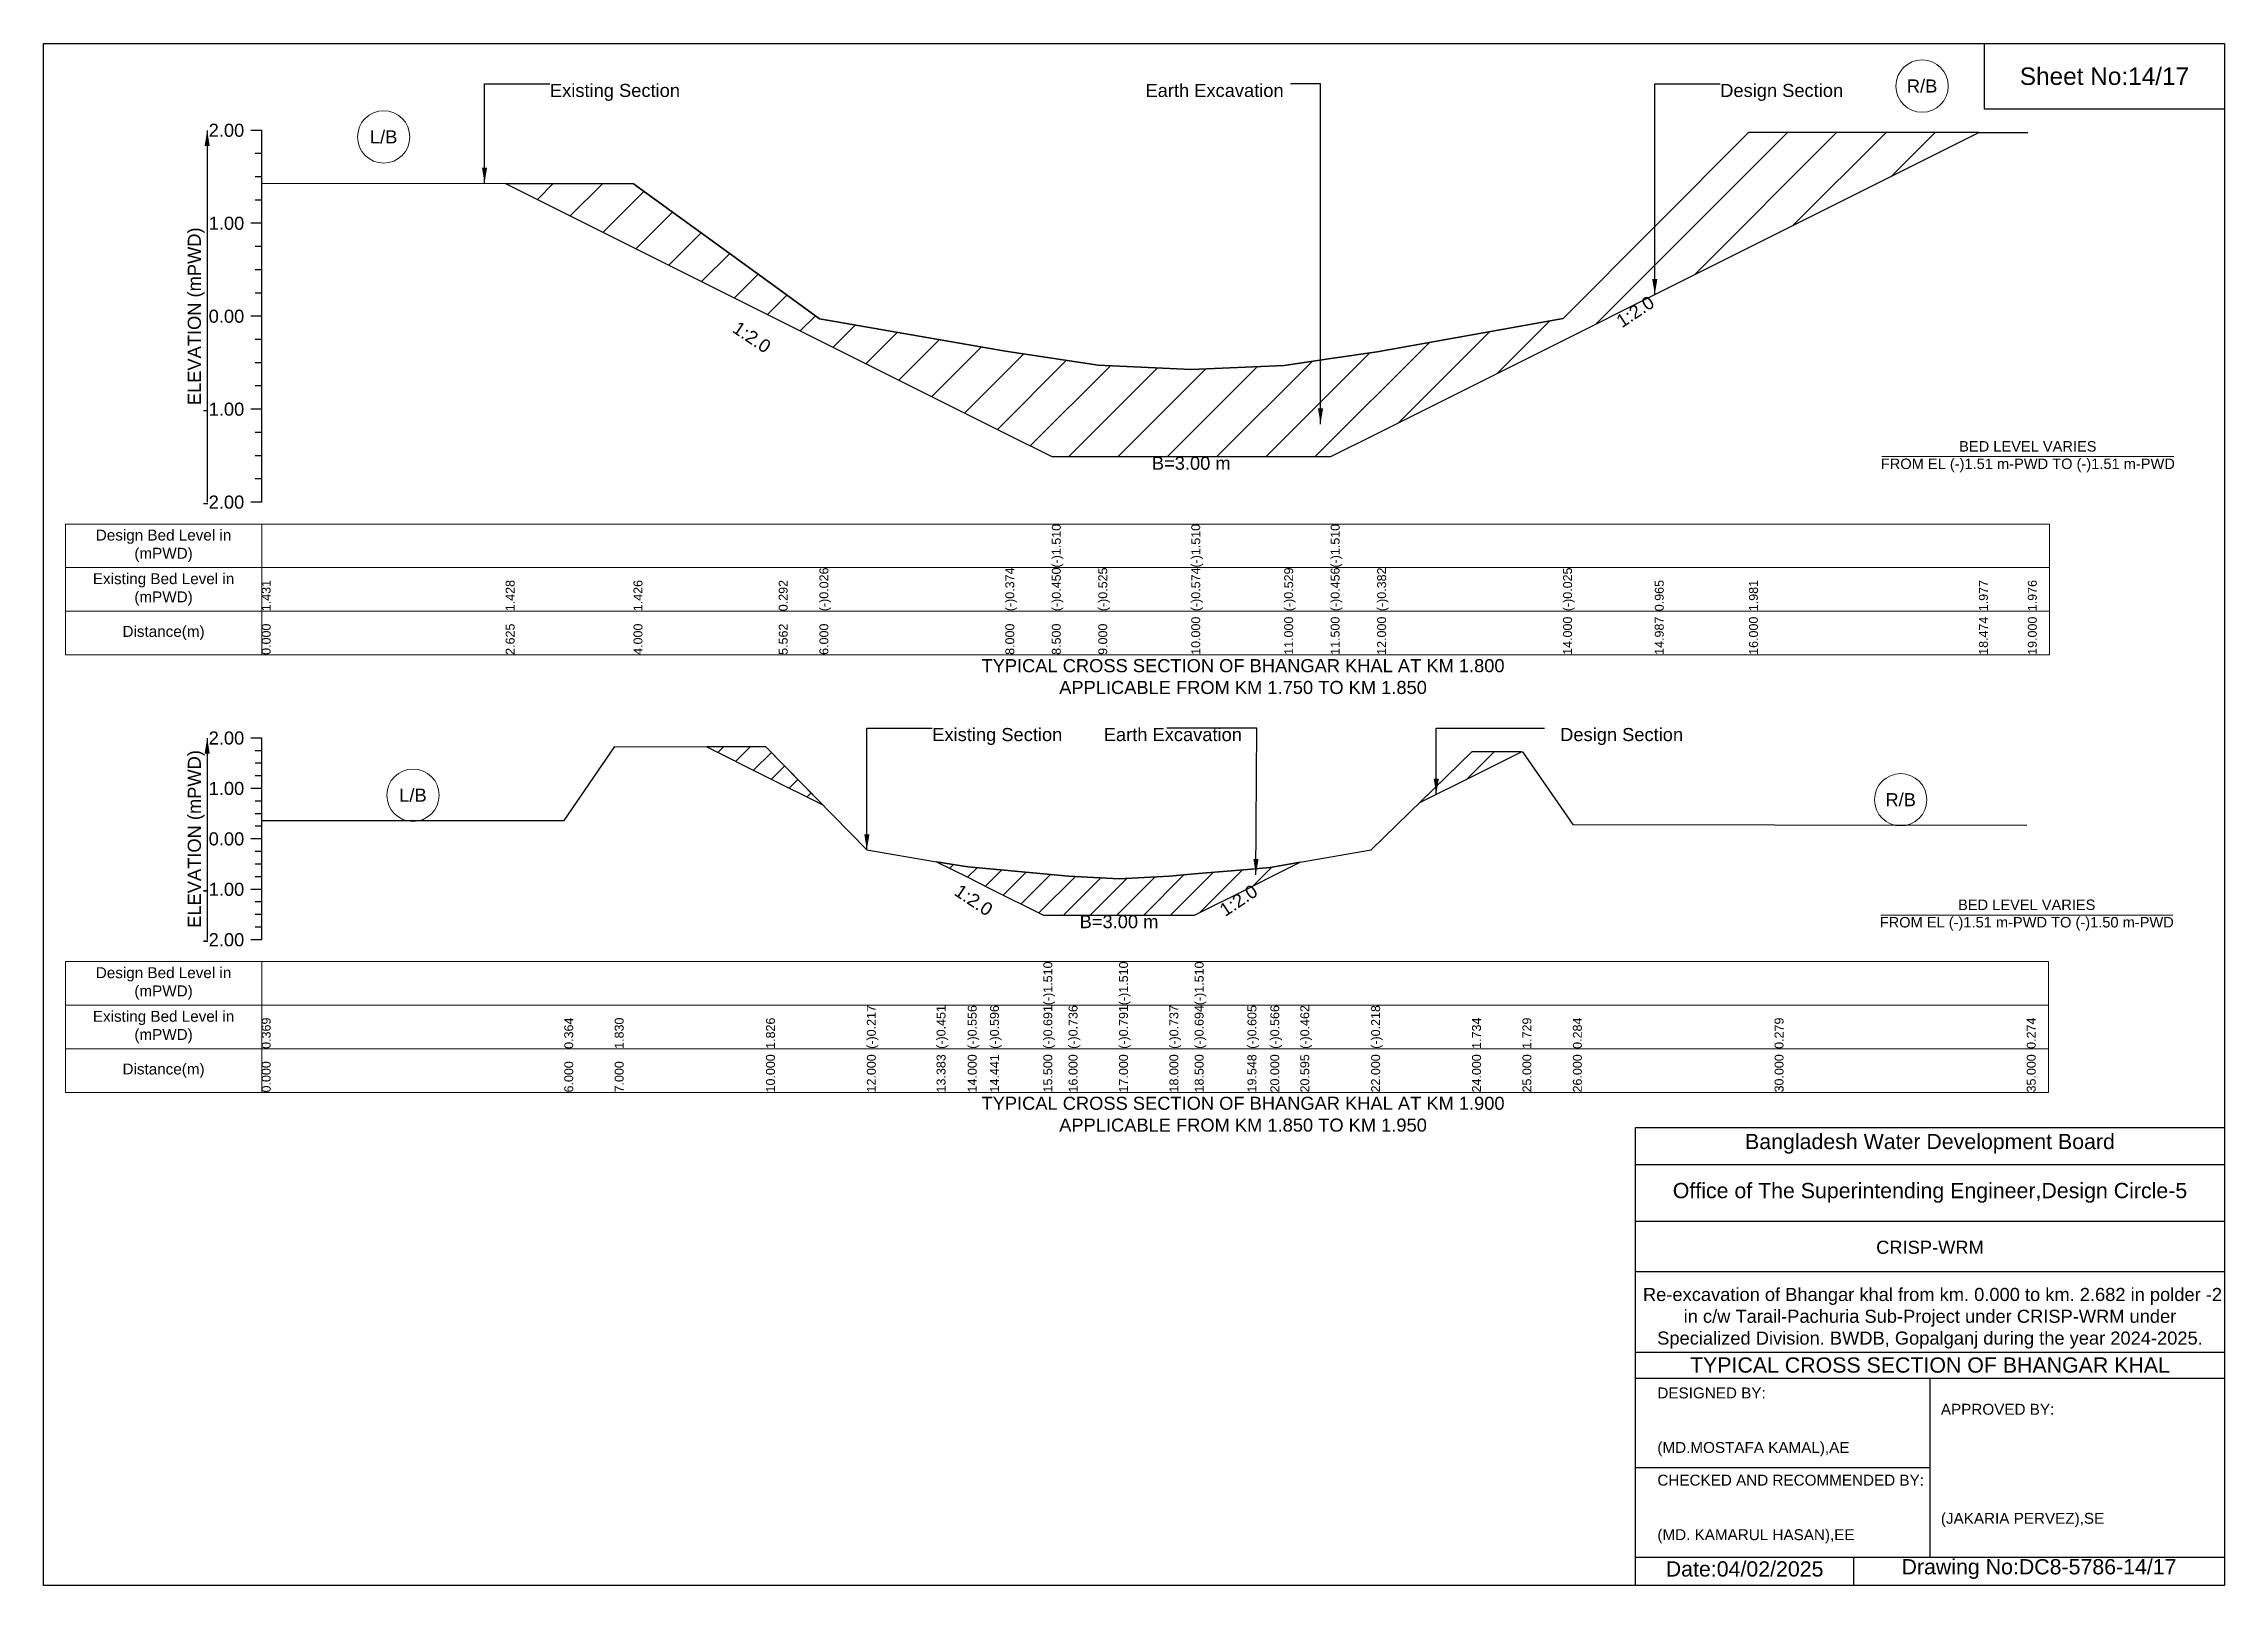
# Model space of a CAD drawing. Header units: inches. Extents: x 91000 to 288000, y -13659 to 0.
# Drawn here: x 230000 to 238000, y -5656 to 0 of the extents above; entities that cross this region are included whole.
import ezdxf

# ---------------------------------------------------------------- set-up
doc = ezdxf.new("R2010")
doc.units = ezdxf.units.IN
doc.header["$LTSCALE"] = 7
doc.header["$MEASUREMENT"] = 0
for name, color, linetype, lineweight in [('Cross section Data Border', 7, 'Continuous', 9), ('Cross Section Labels', 7, 'Continuous', 9), ('Existing_Bed_Level for Xsection', 7, 'Continuous', 25)]:
    doc.layers.add(name, color=color, linetype=linetype, lineweight=lineweight)
doc.styles.get("Standard").update_dxf_attribs({"font": 'arial.ttf'})
doc.dimstyles.get("Standard").update_dxf_attribs({"dimtxt": 0.18, "dimasz": 0.18, "dimexe": 0.18, "dimexo": 0.0625, "dimgap": 0.09, "dimtad": 0, "dimtih": 1, "dimtoh": 1, "dimdec": 4, "dimzin": 0, "dimdsep": 46, "dimtxsty": 'Standard', "dimcen": 0.09, "dimadec": 0, "dimazin": 0, "dimtfac": 1, "dimtdec": 4, "dimtofl": 0, "dimtmove": 0, "dimatfit": 3, "dimfxl": 1, "dimtolj": 1, "dimtzin": 0, "dimarcsym": 0})

msp = doc.modelspace()

# ---------------------------------------------------------------- texts
at = {"attachment_point": 5}
for s, insert, char_height in [('Sheet No:14/17', (237560, -120), 64), ('Bangladesh Water Development Board', (236920, -4036), 56), ('Office of The Superintending Engineer,Design Circle-5', (236920, -4216), 56)]:
    msp.add_mtext(s, dxfattribs=dict(at, insert=insert, char_height=char_height))
for s, insert, char_height, width, attachment_point in [('CRISP-WRM', (236920, -4416), 48, 2240, 5), (' Re-excavation of Bhangar khal from km. 0.000 to km. 2.682 in polder -2 in c/w Tarail-Pachuria Sub-Project under CRISP-WRM under Specialized Division. BWDB, Gopalganj during the year 2024-2025.', (236920, -4676), 48, 2160, 5), ('TYPICAL CROSS SECTION OF BHANGAR KHAL', (236920, -4848), 56, 2240, 5), ('DESIGNED BY:^J^J^J(MD.MOSTAFA KAMAL),AE', (235920, -5056), 40, 1120, 4), ('APPROVED BY:^J^J^J^J^J^J(JAKARIA PERVEZ),SE', (236960, -5216), 40, 1120, 4), ('CHECKED AND RECOMMENDED BY:^J^J^J(MD. KAMARUL HASAN),EE', (235920, -5376), 40, 1120, 4), ('Date:04/02/2025', (236240, -5596), 56, 1120, 5), ('Drawing No:DC8-5786-14/17', (237320, -5596), 56, 1760, 5)]:
    msp.add_mtext(s, dxfattribs=dict(insert=insert, char_height=char_height, width=width, attachment_point=attachment_point))
at = {"layer": 'Cross section Data Border', "char_height": 40, "width": 640, "attachment_point": 5}
for s, insert in [('Design Bed Level in (mPWD)', (230440, -1842.3)), ('Existing Bed Level in (mPWD)', (230440, -2002.3)), ('Distance(m)', (230440, -2162.3)), ('Design Bed Level in (mPWD)', (230440, -3447.7)), ('Existing Bed Level in (mPWD)', (230440, -3607.7)), ('Distance(m)', (230440, -3767.7))]:
    msp.add_mtext(s, dxfattribs=dict(at, insert=insert))
at = {"layer": 'Cross Section Labels'}
for s, insert, char_height, attachment_point in [('Existing Section', (231857.5, -147.8), 48, 1), ('Earth Excavation', (234042.1, -147.8), 48, 1), ('Design Section', (236150.5, -147.8), 48, 1), ('R/B', (236891, -155.8), 48, 5), ('L/B', (231247.5, -342.4), 48, 5), ('B=3.00 m', (234210, -1515.2), 48, 2), ('BED LEVEL VARIES ^JFROM EL (-)1.51 m-PWD TO (-)1.51 m-PWD', (237279, -1515.2), 38.4, 5), ('TYPICAL CROSS SECTION OF BHANGAR KHAL AT KM 1.800^JAPPLICABLE FROM KM 1.750 TO KM 1.850', (234400, -2322.3), 48, 5), ('Existing Section', (233260, -2510.7), 48, 1), ('Earth Excavation', (233889.1, -2510.7), 48, 1), ('Design Section', (235563.4, -2510.7), 48, 1), ('L/B', (231355, -2757.4), 48, 5), ('R/B', (236812.5, -2774), 48, 5), ('B=3.00 m', (233945, -3197), 48, 2), ('BED LEVEL VARIES ^JFROM EL (-)1.51 m-PWD TO (-)1.50 m-PWD', (237275, -3197), 38.4, 5), ('TYPICAL CROSS SECTION OF BHANGAR KHAL AT KM 1.900^JAPPLICABLE FROM KM 1.850 TO KM 1.950', (234400, -3927.7), 48, 5)]:
    msp.add_mtext(s, dxfattribs=dict(at, insert=insert, char_height=char_height, attachment_point=attachment_point))
at = {"layer": 'Cross Section Labels', "char_height": 48, "attachment_point": 2}
for insert, rotation in [((235825.3, -963.3), 33.69007), ((232611.5, -1056.9), 326.30993), ((233425.4, -3122.2), 326.30993), ((234370, -3123.2), 33.69007)]:
    msp.add_mtext('1:2.0', dxfattribs=dict(at, insert=insert, rotation=rotation))
at = {"layer": 'Existing_Bed_Level for Xsection', "char_height": 48, "attachment_point": 6}
for s, insert in [('2.00', (230736, -318.3)), ('1.00', (230736, -659.3)), ('0.00', (230736, -1000.3)), ('-1.00', (230736, -1341.3)), ('-2.00', (230736, -1682.3)), ('2.00', (230736, -2547.7)), ('1.00', (230736, -2732.7)), ('0.00', (230736, -2917.7)), ('-1.00', (230736, -3102.7)), ('-2.00', (230736, -3287.7))]:
    msp.add_mtext(s, dxfattribs=dict(at, insert=insert))
at = {"layer": 'Existing_Bed_Level for Xsection', "rotation": 90}
for s, insert, char_height, attachment_point in [('ELEVATION (mPWD)', (230560, -1000.3), 48, 5), ('(-)1.510', (233698.5, -1922.3), 32.8, 1), ('(-)1.510', (234210, -1922.3), 32.8, 1), ('(-)1.510', (234721.5, -1922.3), 32.8, 1), ('1.431', (230800, -2082.3), 32.8, 1), ('1.428', (231695, -2082.3), 32.8, 1), ('1.426', (232164, -2082.3), 32.8, 1), ('0.292', (232696.7, -2082.3), 32.8, 1), ('(-)0.026', (232846, -2082.3), 32.8, 1), ('(-)0.374', (233528, -2082.3), 32.8, 1), ('(-)0.450', (233698.5, -2082.3), 32.8, 1), ('(-)0.525', (233869, -2082.3), 32.8, 1), ('(-)0.574', (234210, -2082.3), 32.8, 1), ('(-)0.529', (234551, -2082.3), 32.8, 1), ('(-)0.456', (234721.5, -2082.3), 32.8, 1), ('(-)0.382', (234892, -2082.3), 32.8, 1), ('(-)0.025', (235574, -2082.3), 32.8, 1), ('0.965', (235910.5, -2082.3), 32.8, 1), ('1.981', (236256, -2082.3), 32.8, 1), ('1.977', (237099.6, -2082.3), 32.8, 1), ('1.976', (237279, -2082.3), 32.8, 1), ('0.000', (230800, -2242.3), 32.8, 1), ('2.625', (231695, -2242.3), 32.8, 1), ('4.000', (232164, -2242.3), 32.8, 1), ('5.562', (232696.7, -2242.3), 32.8, 1), ('6.000', (232846, -2242.3), 32.8, 1), ('8.000', (233528, -2242.3), 32.8, 1), ('8.500', (233698.5, -2242.3), 32.8, 1), ('9.000', (233869, -2242.3), 32.8, 1), ('10.000', (234210, -2242.3), 32.8, 1), ('11.000', (234551, -2242.3), 32.8, 1), ('11.500', (234721.5, -2242.3), 32.8, 1), ('12.000', (234892, -2242.3), 32.8, 1), ('14.000', (235574, -2242.3), 32.8, 1), ('14.987', (235910.5, -2242.3), 32.8, 1), ('16.000', (236256, -2242.3), 32.8, 1), ('18.474', (237099.6, -2242.3), 32.8, 1), ('19.000', (237279, -2242.3), 32.8, 1), ('ELEVATION (mPWD)', (230560, -2917.7), 48, 5), ('(-)1.510', (233667.5, -3527.7), 32.8, 1), ('(-)1.510', (233945, -3527.7), 32.8, 1), ('(-)1.510', (234222.5, -3527.7), 32.8, 1), ('0.369', (230800, -3687.7), 32.8, 1), ('0.364', (231910, -3687.7), 32.8, 1), ('1.830', (232095, -3687.7), 32.8, 1), ('1.826', (232650, -3687.7), 32.8, 1), ('(-)0.217', (233020, -3687.7), 32.8, 1), ('(-)0.451', (233275.8, -3687.7), 32.8, 1), ('(-)0.556', (233390, -3687.7), 32.8, 1), ('(-)0.596', (233471.7, -3687.7), 32.8, 1), ('(-)0.691', (233667.5, -3687.7), 32.8, 1), ('(-)0.736', (233760, -3687.7), 32.8, 1), ('(-)0.791', (233945, -3687.7), 32.8, 1), ('(-)0.737', (234130, -3687.7), 32.8, 1), ('(-)0.694', (234222.5, -3687.7), 32.8, 1), ('(-)0.605', (234416.3, -3687.7), 32.8, 1), ('(-)0.566', (234500, -3687.7), 32.8, 1), ('(-)0.462', (234610.1, -3687.7), 32.8, 1), ('(-)0.218', (234870, -3687.7), 32.8, 1), ('1.734', (235240, -3687.7), 32.8, 1), ('1.729', (235425, -3687.7), 32.8, 1), ('0.284', (235610, -3687.7), 32.8, 1), ('0.279', (236350, -3687.7), 32.8, 1), ('0.274', (237275, -3687.7), 32.8, 1), ('0.000', (230800, -3847.7), 32.8, 1), ('6.000', (231910, -3847.7), 32.8, 1), ('7.000', (232095, -3847.7), 32.8, 1), ('10.000', (232650, -3847.7), 32.8, 1), ('12.000', (233020, -3847.7), 32.8, 1), ('13.383', (233275.8, -3847.7), 32.8, 1), ('14.000', (233390, -3847.7), 32.8, 1), ('14.441', (233471.7, -3847.7), 32.8, 1), ('15.500', (233667.5, -3847.7), 32.8, 1), ('16.000', (233760, -3847.7), 32.8, 1), ('17.000', (233945, -3847.7), 32.8, 1), ('18.000', (234130, -3847.7), 32.8, 1), ('18.500', (234222.5, -3847.7), 32.8, 1), ('19.548', (234416.3, -3847.7), 32.8, 1), ('20.000', (234500, -3847.7), 32.8, 1), ('20.595', (234610.1, -3847.7), 32.8, 1), ('22.000', (234870, -3847.7), 32.8, 1), ('24.000', (235240, -3847.7), 32.8, 1), ('25.000', (235425, -3847.7), 32.8, 1), ('26.000', (235610, -3847.7), 32.8, 1), ('30.000', (236350, -3847.7), 32.8, 1), ('35.000', (237275, -3847.7), 32.8, 1)]:
    msp.add_mtext(s, dxfattribs=dict(at, insert=insert, char_height=char_height, attachment_point=attachment_point))

# ---------------------------------------------------------------- hatches: boundary and pattern name
at = {"layer": 'Existing_Bed_Level for Xsection'}
h = msp.add_hatch(dxfattribs=at)
h.set_pattern_fill('ANSI31', color=256, scale=1023, style=0)
h.paths.add_polyline_path([(231695, -513.4), (232164, -747.9), (232696.7, -1014.3), (232846, -1088.9), (233528, -1429.9), (233698.5, -1515.2), (233869, -1515.2), (234210, -1515.2), (234551, -1515.2), (234721.5, -1515.2), (234892, -1429.9), (235574, -1088.9), (235910.5, -920.7), (236256, -747.9), (237099.6, -326.2), (236256, -324.7), (235910.5, -671.3), (235574, -1008.8), (234892, -1130.5), (234721.5, -1155.6), (234551, -1180.7), (234210, -1196), (233869, -1179.3), (233698.5, -1153.5), (233528, -1127.8), (232846, -1009.1), (232696.7, -900.8), (232164, -514)])
h = msp.add_hatch(dxfattribs=at)
h.set_pattern_fill('ANSI31', color=256, scale=555, style=0)
h.paths.add_polyline_path([(232432.6, -2579.6), (232650, -2688.3), (232857.9, -2792.2), (232650, -2579.9)])
h = msp.add_hatch(dxfattribs=at)
h.set_pattern_fill('ANSI31', color=256, scale=555, style=0)
h.paths.add_polyline_path([(235048, -2784.3), (235240, -2688.3), (235421, -2597.8), (235240, -2596.9)])
h = msp.add_hatch(dxfattribs=at)
h.set_pattern_fill('ANSI31', color=256, scale=555, style=0)
h.paths.add_polyline_path([(233275.8, -3001.2), (233390, -3058.3), (233471.7, -3099.1), (233667.5, -3197), (233760, -3197), (233945, -3197), (234130, -3197), (234222.5, -3197), (234416.3, -3100.1), (234500, -3058.3), (234610.1, -3003.2), (234500, -3022.4), (234416.3, -3029.5), (234222.5, -3046.1), (234130, -3054), (233945, -3064), (233760, -3053.8), (233667.5, -3045.5), (233471.7, -3027.9), (233390, -3020.5)])

# ---------------------------------------------------------------- linework, layer by layer
for points in [[(230000, 0), (238000, 0), (238000, -5656), (230000, -5656)], [(237120, 0), (238000, 0), (238000, -240), (237120, -240)]]:
    msp.add_lwpolyline(points, close=True)
for points in [[(235840, -5656), (235840, -3976), (238000, -3976)], [(235840, -4112), (238000, -4112)], [(235840, -4320), (238000, -4320)], [(235840, -4504), (238000, -4504)], [(235840, -4800), (238000, -4800)], [(235840, -4896), (238000, -4896)], [(236920, -4896), (236920, -5552)], [(235840, -5224), (236920, -5224)], [(235840, -5552), (238000, -5552)], [(236640, -5552), (236640, -5656)]]:
    msp.add_lwpolyline(points)
at = {"layer": 'Cross section Data Border'}
for points in [[(230080, -1762.3), (237359, -1762.3), (237359, -2242.3), (230080, -2242.3)], [(230080, -3367.7), (237355, -3367.7), (237355, -3847.7), (230080, -3847.7)]]:
    msp.add_lwpolyline(points, close=True, dxfattribs=at)
for points in [[(230800, -1762.3), (230800, -2242.3)], [(230080, -1922.3), (237359, -1922.3)], [(230080, -2082.3), (237359, -2082.3)], [(230800, -3367.7), (230800, -3847.7)], [(230080, -3527.7), (237355, -3527.7)], [(230080, -3687.7), (237355, -3687.7)]]:
    msp.add_lwpolyline(points, dxfattribs=at)
at = {"layer": 'Cross Section Labels'}
for points in [[(236743.2, -1515.2), (237814.8, -1515.2)], [(236739.2, -3197), (237810.8, -3197)]]:
    msp.add_lwpolyline(points, dxfattribs=at)
for centre in [(236891, -155.8), (231247.5, -342.4), (231355, -2757.4), (236812.5, -2774)]:
    msp.add_circle(centre, 96, dxfattribs=at)
at = {"layer": 'Existing_Bed_Level for Xsection'}
for points in [[(230800, -318.3), (230760, -318.3)], [(230800, -1682.3), (230800, -1341.3), (230800, -1000.3), (230800, -659.3), (230800, -318.3)], [(230800, -512.3), (231695, -513.4), (232164, -514), (232696.7, -900.8), (232846, -1009.1), (233528, -1127.8), (233698.5, -1153.5), (233698.5, -1153.5), (233869, -1179.3), (234210, -1196), (234210, -1196), (234551, -1180.7), (234721.5, -1155.6), (234721.5, -1155.6), (234892, -1130.5), (235574, -1008.8), (235910.5, -671.3), (236256, -324.7), (237099.6, -326.2), (237279, -326.4)], [(230800, -403.5), (230776, -403.5)], [(230800, -488.8), (230776, -488.8)], [(230800, -574), (230776, -574)], [(230800, -659.3), (230760, -659.3)], [(230800, -744.5), (230776, -744.5)], [(230800, -829.8), (230776, -829.8)], [(230800, -915), (230776, -915)], [(230800, -1000.3), (230760, -1000.3)], [(230800, -1085.5), (230776, -1085.5)], [(230800, -1170.8), (230776, -1170.8)], [(230800, -1256), (230776, -1256)], [(230800, -1341.3), (230760, -1341.3)], [(230800, -1426.5), (230776, -1426.5)], [(230800, -1511.8), (230776, -1511.8)], [(230800, -1597), (230776, -1597)], [(230800, -1682.3), (230760, -1682.3)], [(230800, -2547.7), (230760, -2547.7)], [(230800, -3287.7), (230800, -3102.7), (230800, -2917.7), (230800, -2732.7), (230800, -2547.7)], [(230800, -2593.9), (230776, -2593.9)], [(230800, -2849.4), (231910, -2850.3), (232095, -2579.1), (232650, -2579.9), (233020, -2957.8), (233275.8, -3001.2), (233390, -3020.5), (233471.7, -3027.9), (233667.5, -3045.5), (233667.5, -3045.5), (233760, -3053.8), (233945, -3064), (233945, -3064), (234130, -3054), (234222.5, -3046.1), (234222.5, -3046.1), (234416.3, -3029.5), (234500, -3022.4), (234610.1, -3003.2), (234870, -2958), (235240, -2596.9), (235425, -2597.8), (235610, -2865.1), (236350, -2866.1), (237275, -2867)], [(230800, -2640.2), (230776, -2640.2)], [(230800, -2686.4), (230776, -2686.4)], [(230800, -2732.7), (230760, -2732.7)], [(230800, -2778.9), (230776, -2778.9)], [(230800, -2825.2), (230776, -2825.2)], [(230800, -2871.4), (230776, -2871.4)], [(230800, -2917.7), (230760, -2917.7)], [(230800, -2963.9), (230776, -2963.9)], [(230800, -3010.2), (230776, -3010.2)], [(230800, -3102.7), (230760, -3102.7)], [(230800, -3056.4), (230776, -3056.4)], [(230800, -3148.9), (230776, -3148.9)], [(230800, -3195.2), (230776, -3195.2)], [(230800, -3241.4), (230776, -3241.4)], [(230800, -3287.7), (230760, -3287.7)]]:
    msp.add_lwpolyline(points, dxfattribs=at)
for points in [[(231695, -513.4), (232164, -747.9), (232696.7, -1014.3), (232846, -1088.9), (233528, -1429.9), (233698.5, -1515.2), (233698.5, -1515.2), (233869, -1515.2), (234210, -1515.2), (234210, -1515.2), (234551, -1515.2), (234721.5, -1515.2), (234721.5, -1515.2), (234892, -1429.9), (235574, -1088.9), (235910.5, -920.7), (236256, -747.9), (237099.6, -326.2), (237099.6, -326.2), (237099.6, -326.2), (236256, -324.7), (235910.5, -671.3), (235574, -1008.8), (234892, -1130.5), (234721.5, -1155.6), (234721.5, -1155.6), (234551, -1180.7), (234210, -1196), (234210, -1196), (233869, -1179.3), (233698.5, -1153.5), (233698.5, -1153.5), (233528, -1127.8), (232846, -1009.1), (232696.7, -900.8), (232164, -514)], [(232432.6, -2579.6), (232650, -2688.3), (232857.9, -2792.2), (232650, -2579.9)], [(235048, -2784.3), (235240, -2688.3), (235421, -2597.8), (235240, -2596.9)], [(233275.8, -3001.2), (233275.8, -3001.2), (233390, -3058.3), (233471.7, -3099.1), (233667.5, -3197), (233667.5, -3197), (233760, -3197), (233945, -3197), (233945, -3197), (234130, -3197), (234222.5, -3197), (234222.5, -3197), (234416.3, -3100.1), (234500, -3058.3), (234610.1, -3003.2), (234610.1, -3003.2), (234610.1, -3003.2), (234500, -3022.4), (234416.3, -3029.5), (234222.5, -3046.1), (234222.5, -3046.1), (234130, -3054), (233945, -3064), (233945, -3064), (233760, -3053.8), (233667.5, -3045.5), (233667.5, -3045.5), (233471.7, -3027.9), (233390, -3020.5), (233275.8, -3001.2)]]:
    msp.add_lwpolyline(points, close=True, dxfattribs=at)

msp.set_redraw_order([(e.dxf.handle, doc.entitydb.next_handle()) for e in msp.query("TEXT MTEXT ATTDEF DIMENSION ARC_DIMENSION")])  # texts and dimensions are drawn at this point

# ---------------------------------------------------------------- leaders
at = {"layer": 'Cross Section Labels', "annotation_type": 0, "has_hookline": 1}
for points, hookline_direction, text_width in [([(231617.5, -512.3), (231617.5, -147.8), (231857.5, -147.8)], 0, 467.2), ([(234684.3, -1395.5), (234684.3, -147.8), (234574.1, -147.8)], 1, 497), ([(235910.5, -920.7), (235910.5, -147.8), (236150.4, -147.8)], 0, 441.2), ([(233020, -2957.8), (233020, -2510.7), (233259.9, -2510.7)], 0, 467.2), ([(234447.1, -3049), (234450.4, -2510.7), (234120.4, -2510.7)], 1, 497), ([(235108.8, -2753.8), (235108.8, -2510.7), (235506.4, -2510.7)], 0, 441.2)]:
    msp.add_leader(points, dimstyle='Standard', override={"dimasz": 57.6}, dxfattribs=dict(at, hookline_direction=hookline_direction, text_width=text_width))
at = {"layer": 'Existing_Bed_Level for Xsection'}
for points in [[(230600, -318.3), (230600, -1682.3)], [(230600, -2547.7), (230600, -3287.7)]]:
    msp.add_leader(points, dimstyle='Standard', override={"dimasz": 57.6}, dxfattribs=at)

doc.saveas('drawing.dxf')
